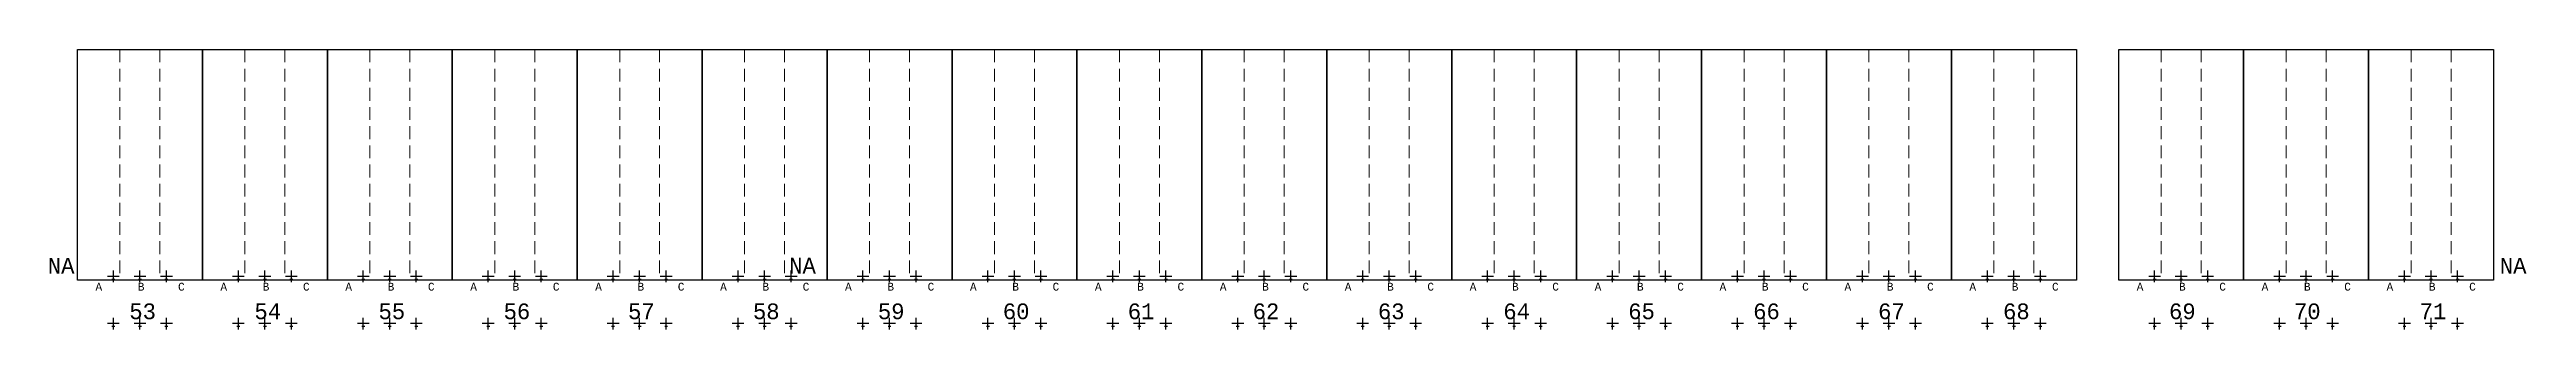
# Model space of a CAD drawing. Header units: millimetres. Extents: x 308165 to 657535, y 5096 to 173229.
# Drawn here: x 571229 to 634178, y 166111 to 173229 of the extents above; entities that cross this region are included whole.
import ezdxf

# ---------------------------------------------------------------- set-up
doc = ezdxf.new("R2010")
doc.units = ezdxf.units.MM
doc.linetypes.add('DASHED', pattern=[0.75, 0.5, -0.25])
doc.layers.add('Bin location transponder', color=250, linetype='Continuous')
doc.layers.add('WF_numbers', color=6, linetype='Continuous')
for name, color, linetype, lineweight in [('WF transponder', 3, 'Continuous', 30), ('WF_bay', 5, 'Continuous', 30), ('WF_sketch_stock_areas', 30, 'Continuous', 30)]:
    doc.layers.add(name, color=color, linetype=linetype, lineweight=lineweight)
doc.styles.add('WF_txt', font='consola.ttf')

msp = doc.modelspace()

# ---------------------------------------------------------------- texts
at = {"layer": 'WF_numbers', "linetype": 'DASHED', "char_height": 400, "style": 'WF_txt'}
for s, insert, attachment_point in [('NA', (571862, 167932, -324439), 3), ('NA', (590704, 167934, -324439), 3), ('NA', (634178, 167932, -324439), 3), ('53', (573256, 166773, -162219), 1), ('54', (576435, 166773, -162219), 1), ('55', (579589, 166773, -162219), 1), ('56', (582768, 166773, -162219), 1), ('57', (585930, 166773, -162219), 1), ('58', (589105, 166773, -162219), 1), ('59', (592280, 166773, -162219), 1), ('60', (595455, 166773, -162219), 1), ('61', (598630, 166773, -162219), 1), ('62', (601805, 166773, -162219), 1), ('63', (604988, 166773, -162219), 1), ('64', (608175, 166773, -162219), 1), ('65', (611350, 166773, -162219), 1), ('66', (614525, 166773, -162219), 1), ('67', (617700, 166773, -162219), 1), ('68', (620875, 166773, -162219), 1), ('69', (625093, 166773, -162219), 1), ('70', (628268, 166773, -162219), 1), ('71', (631461, 166773, -162219), 1)]:
    msp.add_mtext_dynamic_manual_height_columns(s, width=423.53, gutter_width=2118, heights=[0], dxfattribs=dict(at, insert=insert, attachment_point=attachment_point))

# ---------------------------------------------------------------- blocks, each defined once
blk = doc.blocks.new('Bin location transponder')
at = {"layer": 'Bin location transponder', "color": 3, "lineweight": 30}
for p, q in [((-600, 0), (600, 0)), ((-150, 300), (150, 300)), ((0, 600), (0, -600))]:
    blk.add_line(p, q, dxfattribs=at)
blk = doc.blocks.new('WF 125x231in bay')
at = {"layer": 'WF_bay', "linetype": 'DASHED', "lineweight": 5, "ltscale": 650}
for p, q in [((1079, 5867), (1079, 0)), ((2095, 5867), (2095, 0))]:
    blk.add_line(p, q, dxfattribs=at)
at = {"layer": 'WF_bay'}
blk.add_lwpolyline([(0, 5867), (3175, 5867), (3175, 0), (0, 0)], close=True, dxfattribs=at)
at = {"layer": 'WF transponder', "xscale": 0.25, "yscale": 0.25, "zscale": 0.25, "rotation": 180.0000000062352}
for p in [(913, 100), (1587, 100), (2261, 100), (913, -1100), (1587, -1100), (2261, -1100)]:
    blk.add_blockref('Bin location transponder', p, dxfattribs=at)
at = {"layer": 'WF_numbers', "linetype": 'DASHED', "char_height": 200, "attachment_point": 1, "rotation": 0, "style": 'WF_txt'}
for s, insert in [('A', (457, -62, -723)), ('B', (1532, -62, -723)), ('C', (2556, -62, -723))]:
    blk.add_mtext_dynamic_manual_height_columns(s, width=423.53, gutter_width=2118, heights=[0], dxfattribs=dict(at, insert=insert))

# ---------------------------------------------------------------- block references
at = {"layer": 'WF_sketch_stock_areas'}
for p in [(571939, 167361, -162219), (575114, 167361, -162219), (578289, 167361, -162219), (581464, 167361, -162219), (584639, 167361, -162219), (587814, 167361, -162219), (590989, 167361, -162219), (594164, 167361, -162219), (597339, 167361, -162219), (600514, 167361, -162219), (603689, 167361, -162219), (606864, 167361, -162219), (610039, 167361, -162219), (613214, 167361, -162219), (616389, 167361, -162219), (619564, 167361, -162219), (623815, 167361, -162219), (626990, 167361, -162219), (630165, 167361, -162219)]:
    msp.add_blockref('WF 125x231in bay', p, dxfattribs=at)

msp.set_redraw_order([(e.dxf.handle, doc.entitydb.next_handle()) for e in msp.query("TEXT MTEXT ATTDEF DIMENSION ARC_DIMENSION")])  # texts and dimensions are drawn at this point

doc.saveas('drawing.dxf')
